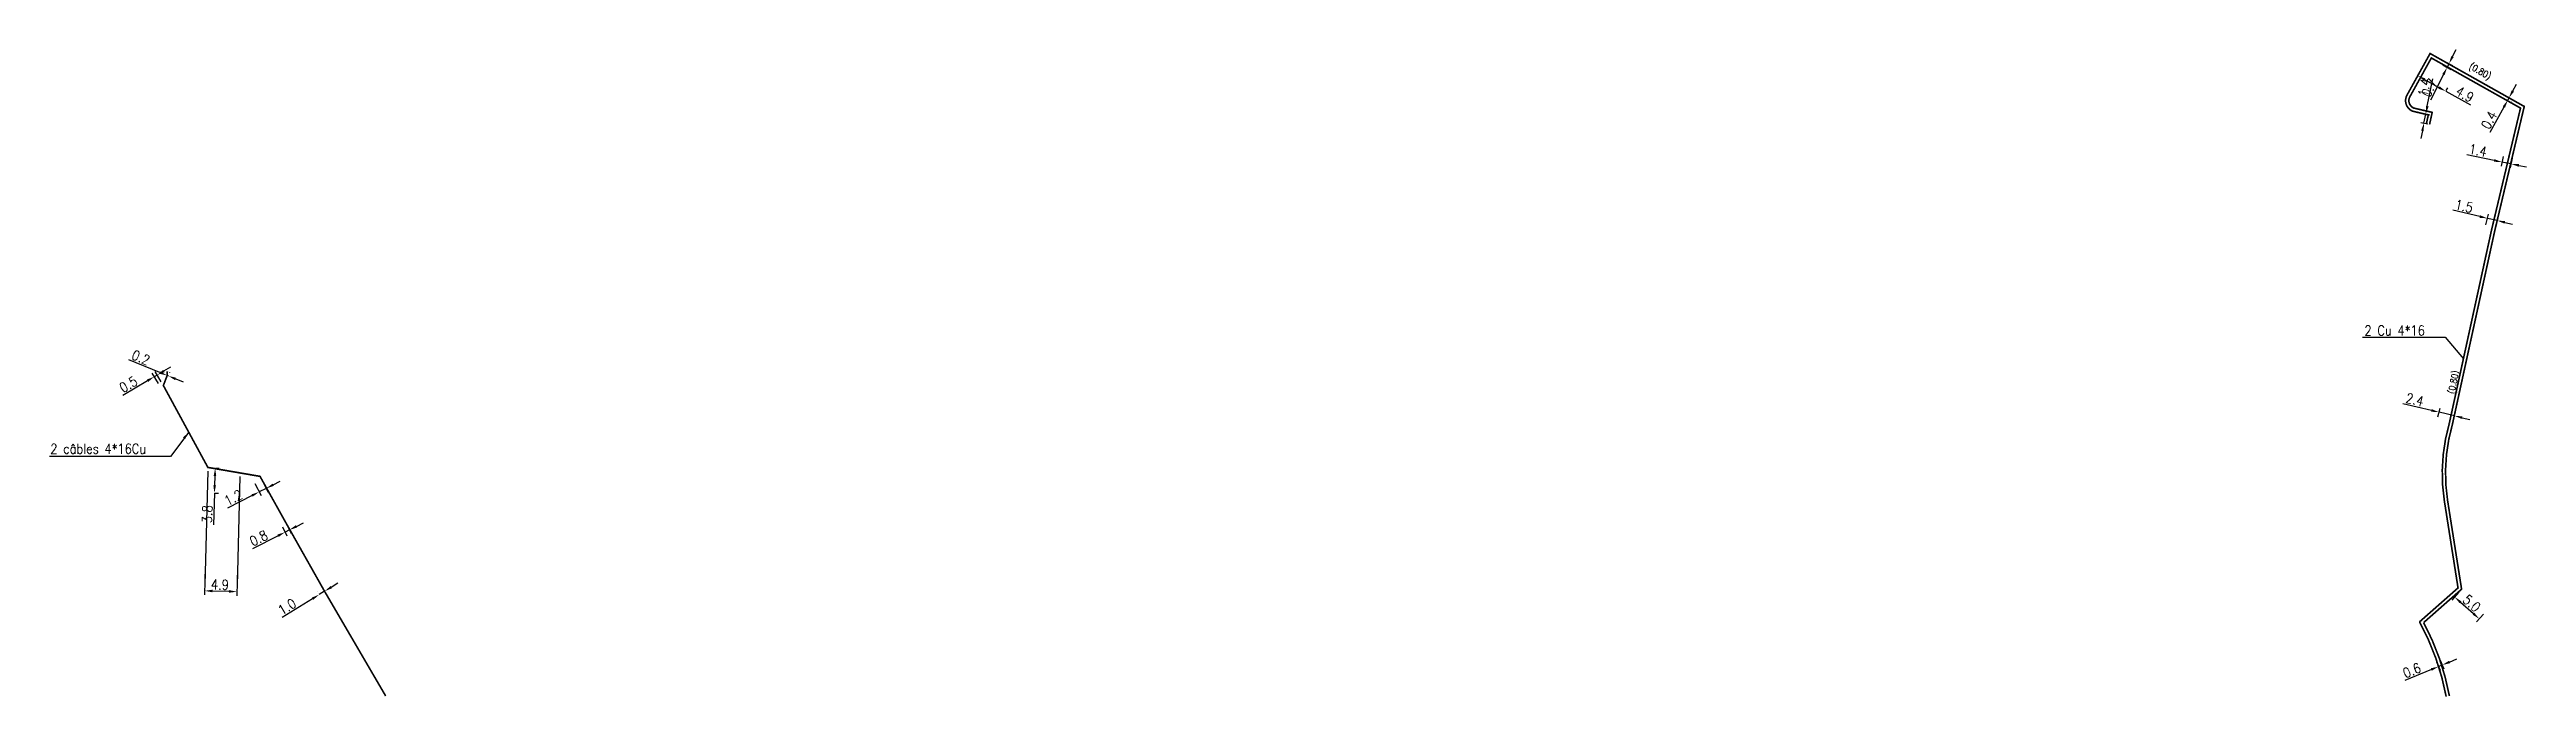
# Model space of a CAD drawing. Header units: millimetres. Extents: x 113996 to 114666, y 122000 to 122988.
# Drawn here: x 114194.2 to 114570.9, y 121999.8 to 122098.3 of the extents above; entities that cross this region are included whole.
import ezdxf

# ---------------------------------------------------------------- set-up
doc = ezdxf.new("R2010")
doc.units = ezdxf.units.MM
doc.header["$PDMODE"] = 34
doc.linetypes.add('E_ST_CU', pattern=[2000, 1000, 1000])
doc.layers.get('DEFPOINTS').update_dxf_attribs({"linetype": 'CONTINUOUS'})
doc.layers.add('E_100', color=3, linetype='CONTINUOUS')
doc.styles.get("Standard").update_dxf_attribs({"font": 'romans.shx', "width": 0.85})
doc.dimstyles.get("Standard").update_dxf_attribs({"dimtxt": 1.5, "dimasz": 1.2, "dimexe": 0.625, "dimexo": 0.625, "dimgap": 0.25, "dimtad": 1, "dimdec": 1, "dimzin": 0, "dimdsep": 46, "dimtxsty": 'Standard', "dimcen": -0.5, "dimadec": 0, "dimazin": 0, "dimtfac": 1, "dimtdec": 1, "dimtmove": 0, "dimatfit": 3, "dimfxl": 1, "dimtolj": 1, "dimtzin": 0, "dimarcsym": 0})

msp = doc.modelspace()

# ---------------------------------------------------------------- texts
at = {"layer": 'E_100', "linetype": 'Continuous', "width": 0.85}
msp.add_text('2 câbles 4*16Cu', height=1.5, dxfattribs=at).set_placement((114194.31, 122036.83))
at = {"layer": 'E_100', "linetype": 'Continuous', "char_height": 1, "width": 2.9449, "attachment_point": 1}
for insert, rotation in [((114562.54, 122096.31), 330.4515), ((114558.92, 122046.06), 78.501)]:
    msp.add_mtext('(0.80)', dxfattribs=dict(at, insert=insert, rotation=rotation))
at = {"layer": 'E_100', "linetype": 'Continuous', "insert": (114546.23, 122056.31), "char_height": 1.5, "width": 12.6676, "attachment_point": 1}
msp.add_mtext('2 Cu 4*16', dxfattribs=at)

# ---------------------------------------------------------------- blocks, each defined once
blk = doc.blocks.new('*D4')
at = {"layer": 'DEFPOINTS', "color": 0, "linetype": 'Continuous'}
for p in [(114554.49, 122088.68), (114554.21, 122087.31), (114555.28, 122087.1)]:
    blk.add_point(p, dxfattribs=at)
at = {"layer": 'E_100', "color": 0, "linetype": 'Continuous', "lineweight": -2}
for p, q in [((114555.79, 122089.65), (114556.63, 122093.81)), ((114555.1, 122088.56), (114556.17, 122088.35)), ((114555.28, 122087.1), (114555.55, 122088.47)), ((114555.04, 122085.92), (114554.81, 122084.74)), ((114554.82, 122087.19), (114555.89, 122086.97))]:
    blk.add_line(p, q, dxfattribs=at)
at = {"layer": 'E_100', "color": 0, "linetype": 'Continuous'}
for points in [[(114555.59, 122089.69), (114555.99, 122089.61), (114555.55, 122088.47)], [(114554.85, 122085.96), (114555.24, 122085.88), (114555.28, 122087.1)]]:
    blk.add_solid(points, dxfattribs=at)
at = {"layer": 'E_100', "color": 0, "linetype": 'Continuous', "insert": (114555.34, 122092.51), "char_height": 1.5, "attachment_point": 5, "rotation": 78.6695}
blk.add_mtext('\\A1;1.4', dxfattribs=at)
blk = doc.blocks.new('*D5')
at = {"layer": 'DEFPOINTS', "color": 0, "linetype": 'Continuous'}
for p in [(114557.58, 122096.15), (114557.88, 122096.73), (114558.79, 122095.54)]:
    blk.add_point(p, dxfattribs=at)
at = {"layer": 'E_100', "color": 0, "linetype": 'Continuous', "lineweight": -2}
for p, q in [((114558.14, 122095.87), (114559.35, 122095.26)), ((114558.43, 122096.45), (114559.64, 122095.84)), ((114559.08, 122096.12), (114558.79, 122095.54)), ((114559.62, 122097.2), (114560.16, 122098.27)), ((114558.25, 122094.47), (114556.27, 122090.57))]:
    blk.add_line(p, q, dxfattribs=at)
at = {"layer": 'E_100', "color": 0, "linetype": 'Continuous'}
for points in [[(114559.44, 122097.29), (114559.8, 122097.11), (114559.08, 122096.12)], [(114558.07, 122094.56), (114558.42, 122094.38), (114558.79, 122095.54)]]:
    blk.add_solid(points, dxfattribs=at)
at = {"layer": 'E_100', "color": 0, "linetype": 'Continuous', "insert": (114556.1, 122092.44), "char_height": 1.5, "attachment_point": 5, "rotation": 63.1947}
blk.add_mtext('\\A1;0.7', dxfattribs=at)
blk = doc.blocks.new('*D6')
at = {"layer": 'DEFPOINTS', "color": 0, "linetype": 'Continuous'}
for p in [(114567.93, 122090.62), (114568.02, 122090.58), (114568.12, 122090.97)]:
    blk.add_point(p, dxfattribs=at)
at = {"layer": 'E_100', "color": 0, "linetype": 'Continuous', "lineweight": -2}
for p, q in [((114568.79, 122091.98), (114569.37, 122093.03)), ((114567.43, 122089.53), (114565.29, 122085.65)), ((114568.21, 122090.93), (114568.02, 122090.58)), ((114568.48, 122090.32), (114568.56, 122090.27)), ((114568.67, 122090.67), (114568.76, 122090.62))]:
    blk.add_line(p, q, dxfattribs=at)
at = {"layer": 'E_100', "color": 0, "linetype": 'Continuous'}
for points in [[(114568.62, 122092.07), (114568.97, 122091.88), (114568.21, 122090.93)], [(114567.26, 122089.62), (114567.61, 122089.43), (114568.02, 122090.58)]]:
    blk.add_solid(points, dxfattribs=at)
at = {"layer": 'E_100', "color": 0, "linetype": 'Continuous', "insert": (114565.19, 122087.55), "char_height": 1.5, "attachment_point": 5, "rotation": 61.002}
blk.add_mtext('\\A1;0.4', dxfattribs=at)
blk = doc.blocks.new('*D7')
at = {"layer": 'DEFPOINTS', "color": 0, "linetype": 'Continuous'}
for p in [(114557.57, 122043.14), (114557.26, 122041.83), (114559.6, 122041.28)]:
    blk.add_point(p, dxfattribs=at)
at = {"layer": 'E_100', "color": 0, "linetype": 'Continuous', "lineweight": -2}
for p, q in [((114556.41, 122043.42), (114552.09, 122044.43)), ((114557.41, 122042.44), (114557.72, 122043.75)), ((114559.91, 122042.59), (114557.57, 122043.14)), ((114559.74, 122041.89), (114560.05, 122043.2)), ((114561.08, 122042.31), (114562.25, 122042.04))]:
    blk.add_line(p, q, dxfattribs=at)
at = {"layer": 'E_100', "color": 0, "linetype": 'Continuous'}
for points in [[(114556.45, 122043.61), (114556.36, 122043.22), (114557.57, 122043.14)], [(114561.12, 122042.51), (114561.03, 122042.12), (114559.91, 122042.59)]]:
    blk.add_solid(points, dxfattribs=at)
at = {"layer": 'E_100', "color": 0, "linetype": 'Continuous', "insert": (114553.89, 122045.04), "char_height": 1.5, "attachment_point": 5, "rotation": 346.7362}
blk.add_mtext('\\A1;2.4', dxfattribs=at)
blk = doc.blocks.new('*D8')
at = {"layer": 'DEFPOINTS', "color": 0, "linetype": 'Continuous'}
for p in [(114564.56, 122071), (114564.94, 122072.61), (114566.03, 122070.66)]:
    blk.add_point(p, dxfattribs=at)
at = {"layer": 'E_100', "color": 0, "linetype": 'Continuous', "lineweight": -2}
for p, q in [((114563.77, 122072.88), (114559.69, 122073.83)), ((114564.71, 122071.61), (114565.08, 122073.22)), ((114566.4, 122072.27), (114564.94, 122072.61)), ((114566.17, 122071.27), (114566.54, 122072.88)), ((114567.57, 122072), (114568.74, 122071.73))]:
    blk.add_line(p, q, dxfattribs=at)
at = {"layer": 'E_100', "color": 0, "linetype": 'Continuous'}
for points in [[(114563.81, 122073.08), (114563.72, 122072.69), (114564.94, 122072.61)], [(114567.61, 122072.2), (114567.52, 122071.81), (114566.4, 122072.27)]]:
    blk.add_solid(points, dxfattribs=at)
at = {"layer": 'E_100', "color": 0, "linetype": 'Continuous', "insert": (114561.37, 122074.46), "char_height": 1.5, "attachment_point": 5, "rotation": 346.985}
blk.add_mtext('\\A1;1.5', dxfattribs=at)
blk = doc.blocks.new('*D9')
at = {"layer": 'DEFPOINTS', "color": 0, "linetype": 'Continuous'}
for p in [(114567.14, 122081.17), (114567.43, 122082.63), (114568.81, 122082.35)]:
    blk.add_point(p, dxfattribs=at)
at = {"layer": 'E_100', "color": 0, "linetype": 'Continuous', "lineweight": -2}
for p, q in [((114565.96, 122081.41), (114561.8, 122082.25)), ((114567.31, 122082.01), (114567.02, 122080.56)), ((114568.51, 122080.9), (114567.14, 122081.17)), ((114568.68, 122081.74), (114568.39, 122080.28)), ((114569.69, 122080.66), (114570.87, 122080.42))]:
    blk.add_line(p, q, dxfattribs=at)
at = {"layer": 'E_100', "color": 0, "linetype": 'Continuous'}
for points in [[(114566, 122081.6), (114565.92, 122081.21), (114567.14, 122081.17)], [(114569.73, 122080.85), (114569.65, 122080.46), (114568.51, 122080.9)]]:
    blk.add_solid(points, dxfattribs=at)
at = {"layer": 'E_100', "color": 0, "linetype": 'Continuous', "insert": (114563.49, 122082.93), "char_height": 1.5, "attachment_point": 5, "rotation": 348.6225}
blk.add_mtext('\\A1;1.4', dxfattribs=at)
blk = doc.blocks.new('*D10')
at = {"layer": 'DEFPOINTS', "color": 0, "linetype": 'Continuous'}
for p in [(114561, 122016.24), (114564.74, 122012.93), (114563.69, 122011.73)]:
    blk.add_point(p, dxfattribs=at)
at = {"layer": 'E_100', "color": 0, "linetype": 'Continuous', "lineweight": -2}
for p, q in [((114560.58, 122015.77), (114559.53, 122014.58)), ((114560.84, 122014.25), (114562.79, 122012.53)), ((114564.33, 122012.46), (114563.27, 122011.27))]:
    blk.add_line(p, q, dxfattribs=at)
at = {"layer": 'E_100', "color": 0, "linetype": 'Continuous'}
for points in [[(114560.97, 122014.4), (114560.71, 122014.1), (114559.94, 122015.05)], [(114562.92, 122012.68), (114562.66, 122012.38), (114563.69, 122011.73)]]:
    blk.add_solid(points, dxfattribs=at)
at = {"layer": 'E_100', "color": 0, "linetype": 'Continuous', "insert": (114562.53, 122014.09), "char_height": 1.5, "attachment_point": 5, "rotation": 318.5089}
blk.add_mtext('\\A1;5.0', dxfattribs=at)
blk = doc.blocks.new('*D11')
at = {"layer": 'DEFPOINTS', "color": 0, "linetype": 'Continuous'}
for p in [(114556.96, 122005.78), (114557.52, 122006.01), (114557.5, 122004.48)]:
    blk.add_point(p, dxfattribs=at)
at = {"layer": 'E_100', "color": 0, "linetype": 'Continuous', "lineweight": -2}
for p, q in [((114557.76, 122005.44), (114558.3, 122004.14)), ((114559.17, 122005.17), (114560.27, 122005.63)), ((114556.4, 122004.02), (114552.36, 122002.35)), ((114557.2, 122005.21), (114557.74, 122003.91)), ((114558.06, 122004.71), (114557.5, 122004.48))]:
    blk.add_line(p, q, dxfattribs=at)
at = {"layer": 'E_100', "color": 0, "linetype": 'Continuous'}
for points in [[(114556.32, 122004.21), (114556.47, 122003.84), (114557.5, 122004.48)], [(114559.09, 122005.36), (114559.24, 122004.99), (114558.06, 122004.71)]]:
    blk.add_solid(points, dxfattribs=at)
at = {"layer": 'E_100', "color": 0, "linetype": 'Continuous', "insert": (114553.44, 122003.88), "char_height": 1.5, "attachment_point": 5, "rotation": 22.5423}
blk.add_mtext('\\A1;0.6', dxfattribs=at)
blk = doc.blocks.new('*D12')
at = {"layer": 'DEFPOINTS', "color": 0, "linetype": 'Continuous'}
for p in [(114554.11, 122093.87), (114554.33, 122094.29), (114558.37, 122091.51)]:
    blk.add_point(p, dxfattribs=at)
at = {"layer": 'E_100', "color": 0, "linetype": 'Continuous', "lineweight": -2}
for p, q in [((114554.41, 122094.42), (114554.64, 122094.83)), ((114555.38, 122093.7), (114557.55, 122092.51)), ((114558.67, 122092.06), (114558.9, 122092.47)), ((114558.6, 122091.92), (114562.37, 122089.84))]:
    blk.add_line(p, q, dxfattribs=at)
at = {"layer": 'E_100', "color": 0, "linetype": 'Continuous'}
for points in [[(114555.48, 122093.88), (114555.29, 122093.53), (114554.33, 122094.29)], [(114557.65, 122092.68), (114557.45, 122092.33), (114558.6, 122091.92)]]:
    blk.add_solid(points, dxfattribs=at)
at = {"layer": 'E_100', "color": 0, "linetype": 'Continuous', "insert": (114561.49, 122091.47), "char_height": 1.5, "attachment_point": 5, "rotation": 331.0359}
blk.add_mtext('\\A1;4.9', dxfattribs=at)
blk = doc.blocks.new('*D13')
at = {"layer": 'DEFPOINTS', "color": 0, "linetype": 'Continuous'}
for p in [(114235.21, 122015.42), (114235.22, 122015.41), (114236.03, 122015.91)]:
    blk.add_point(p, dxfattribs=at)
at = {"layer": 'E_100', "color": 0, "linetype": 'Continuous', "lineweight": -2}
for p, q in [((114237.04, 122016.55), (114238.06, 122017.18)), ((114234.19, 122014.79), (114229.57, 122011.93)), ((114234.89, 122015.94), (114234.88, 122015.95)), ((114236.02, 122015.92), (114235.21, 122015.42)), ((114235.7, 122016.44), (114235.69, 122016.45))]:
    blk.add_line(p, q, dxfattribs=at)
at = {"layer": 'E_100', "color": 0, "linetype": 'Continuous'}
for points in [[(114236.94, 122016.72), (114237.15, 122016.38), (114236.02, 122015.92)], [(114234.09, 122014.96), (114234.3, 122014.62), (114235.21, 122015.42)]]:
    blk.add_solid(points, dxfattribs=at)
at = {"layer": 'E_100', "color": 0, "linetype": 'Continuous', "insert": (114230.31, 122013.57), "char_height": 1.5, "attachment_point": 5, "rotation": 31.7207}
blk.add_mtext('\\A1;1.0', dxfattribs=at)
blk = doc.blocks.new('*D14')
at = {"layer": 'DEFPOINTS', "color": 0, "linetype": 'Continuous'}
for p in [(114229.33, 122026.25), (114230, 122026.59), (114230.02, 122024.91)]:
    blk.add_point(p, dxfattribs=at)
at = {"layer": 'E_100', "color": 0, "linetype": 'Continuous', "lineweight": -2}
for p, q in [((114228.95, 122024.36), (114225.05, 122022.38)), ((114229.61, 122025.7), (114230.3, 122024.35)), ((114230.68, 122025.25), (114230.02, 122024.91)), ((114230.28, 122026.04), (114230.97, 122024.69)), ((114231.75, 122025.79), (114232.82, 122026.33))]:
    blk.add_line(p, q, dxfattribs=at)
at = {"layer": 'E_100', "color": 0, "linetype": 'Continuous'}
for points in [[(114228.85, 122024.54), (114229.04, 122024.18), (114230.02, 122024.91)], [(114231.66, 122025.97), (114231.84, 122025.61), (114230.68, 122025.25)]]:
    blk.add_solid(points, dxfattribs=at)
at = {"layer": 'E_100', "color": 0, "linetype": 'Continuous', "insert": (114226.01, 122023.99), "char_height": 1.5, "attachment_point": 5, "rotation": 26.9315}
blk.add_mtext('\\A1;0.8', dxfattribs=at)
blk = doc.blocks.new('*D15')
at = {"layer": 'DEFPOINTS', "color": 0, "linetype": 'Continuous'}
for p in [(114225.14, 122032.85), (114226.21, 122033.39), (114226.07, 122031.02)]:
    blk.add_point(p, dxfattribs=at)
at = {"layer": 'E_100', "color": 0, "linetype": 'Continuous', "lineweight": -2}
for p, q in [((114225.43, 122032.29), (114226.36, 122030.46)), ((114226.5, 122032.84), (114227.43, 122031.01)), ((114228.21, 122032.11), (114229.28, 122032.65)), ((114225, 122030.48), (114221.27, 122028.58)), ((114227.14, 122031.56), (114226.07, 122031.02))]:
    blk.add_line(p, q, dxfattribs=at)
at = {"layer": 'E_100', "color": 0, "linetype": 'Continuous'}
for points in [[(114228.12, 122032.28), (114228.3, 122031.93), (114227.14, 122031.56)], [(114224.91, 122030.65), (114225.09, 122030.3), (114226.07, 122031.02)]]:
    blk.add_solid(points, dxfattribs=at)
at = {"layer": 'E_100', "color": 0, "linetype": 'Continuous', "insert": (114222.15, 122030.15), "char_height": 1.5, "attachment_point": 5, "rotation": 26.9315}
blk.add_mtext('\\A1;1.2', dxfattribs=at)
blk = doc.blocks.new('*D16')
at = {"layer": 'DEFPOINTS', "color": 0, "linetype": 'Continuous'}
for p in [(114218.87, 122034.65), (114218.76, 122030.85), (114219.27, 122030.84)]:
    blk.add_point(p, dxfattribs=at)
at = {"layer": 'E_100', "color": 0, "linetype": 'Continuous', "lineweight": -2}
for p, q in [((114219.35, 122033.44), (114219.31, 122032.04)), ((114219.5, 122034.63), (114220.01, 122034.62)), ((114219.27, 122030.84), (114219.13, 122026.03)), ((114219.38, 122030.83), (114219.9, 122030.82))]:
    blk.add_line(p, q, dxfattribs=at)
at = {"layer": 'E_100', "color": 0, "linetype": 'Continuous'}
for points in [[(114219.11, 122032.04), (114219.51, 122032.03), (114219.27, 122030.84)], [(114219.15, 122033.44), (114219.55, 122033.43), (114219.39, 122034.64)]]:
    blk.add_solid(points, dxfattribs=at)
at = {"layer": 'E_100', "color": 0, "linetype": 'Continuous', "insert": (114218.18, 122027.64), "char_height": 1.5, "attachment_point": 5, "rotation": 88.2688}
blk.add_mtext('\\A1;3.8', dxfattribs=at)
blk = doc.blocks.new('*D17')
at = {"layer": 'DEFPOINTS', "color": 0, "linetype": 'Continuous'}
for p in [(114210.13, 122048.54), (114211.08, 122046.94), (114211.51, 122047.2)]:
    blk.add_point(p, dxfattribs=at)
at = {"layer": 'E_100', "color": 0, "linetype": 'Continuous', "lineweight": -2}
for p, q in [((114209.1, 122047.93), (114205.34, 122045.69)), ((114210.76, 122047.48), (114209.81, 122049.08)), ((114210.56, 122048.79), (114210.13, 122048.54)), ((114211.19, 122047.74), (114210.24, 122049.33)), ((114211.6, 122049.41), (114212.63, 122050.02))]:
    blk.add_line(p, q, dxfattribs=at)
at = {"layer": 'E_100', "color": 0, "linetype": 'Continuous'}
for points in [[(114209, 122048.1), (114209.2, 122047.75), (114210.13, 122048.54)], [(114211.49, 122049.58), (114211.7, 122049.23), (114210.56, 122048.79)]]:
    blk.add_solid(points, dxfattribs=at)
at = {"layer": 'E_100', "color": 0, "linetype": 'Continuous', "insert": (114206.2, 122047.36), "char_height": 1.5, "attachment_point": 5, "rotation": 30.6951}
blk.add_mtext('\\A1;0.5', dxfattribs=at)
blk = doc.blocks.new('*D18')
at = {"layer": 'DEFPOINTS', "color": 0, "linetype": 'Continuous'}
for p in [(114212.08, 122048.69), (114212.26, 122048.62), (114212.28, 122048.65)]:
    blk.add_point(p, dxfattribs=at)
at = {"layer": 'E_100', "color": 0, "linetype": 'Continuous', "lineweight": -2}
for p, q in [((114210.98, 122049.18), (114206.25, 122051.12)), ((114212.28, 122048.65), (114212.09, 122048.72)), ((114212.32, 122049.27), (114212.33, 122049.3)), ((114212.5, 122049.19), (114212.51, 122049.23)), ((114213.39, 122048.19), (114214.5, 122047.74))]:
    blk.add_line(p, q, dxfattribs=at)
at = {"layer": 'E_100', "color": 0, "linetype": 'Continuous'}
for points in [[(114211.06, 122049.36), (114210.91, 122048.99), (114212.09, 122048.72)], [(114213.46, 122048.38), (114213.31, 122048.01), (114212.28, 122048.65)]]:
    blk.add_solid(points, dxfattribs=at)
at = {"layer": 'E_100', "color": 0, "linetype": 'Continuous', "insert": (114208.09, 122051.44), "char_height": 1.5, "attachment_point": 5, "rotation": 337.7584}
blk.add_mtext('\\A1;0.2', dxfattribs=at)
blk = doc.blocks.new('*D19')
at = {"layer": 'DEFPOINTS', "color": 0, "linetype": 'Continuous'}
for p in [(114217.9, 122020.27), (114222.8, 122020.14), (114217.79, 122015.99)]:
    blk.add_point(p, dxfattribs=at)
at = {"layer": 'E_100', "color": 0, "linetype": 'Continuous', "lineweight": -2}
for p, q in [((114217.89, 122019.64), (114217.77, 122015.37)), ((114222.78, 122019.51), (114222.67, 122015.24)), ((114221.49, 122015.9), (114218.99, 122015.96))]:
    blk.add_line(p, q, dxfattribs=at)
at = {"layer": 'E_100', "color": 0, "linetype": 'Continuous'}
for points in [[(114218.99, 122016.16), (114218.98, 122015.76), (114217.79, 122015.99)], [(114221.49, 122016.1), (114221.48, 122015.7), (114222.69, 122015.86)]]:
    blk.add_solid(points, dxfattribs=at)
at = {"layer": 'E_100', "color": 0, "linetype": 'Continuous', "insert": (114220.11, 122016.93), "char_height": 1.5, "attachment_point": 5, "rotation": 358.4862}
blk.add_mtext('\\A1;4.9', dxfattribs=at)

# ---------------------------------------------------------------- dimensions: what is measured, and where the dimension line sits
at = {"layer": 'E_100', "linetype": 'Continuous'}
for base, p1, p2, angle, picture, middle in [((114558.79, 122095.54), (114557.88, 122096.73), (114557.58, 122096.15), 243.1947, '*D5', (114556.99, 122091.99)), ((114555.28, 122087.1), (114554.49, 122088.68), (114554.21, 122087.31), 258.6695, '*D4', (114556.33, 122092.32)), ((114568.02, 122090.58), (114568.12, 122090.97), (114567.93, 122090.62), 241.002, '*D6', (114566.07, 122087.06)), ((114567.14, 122081.17), (114568.81, 122082.35), (114567.43, 122082.63), 168.6225, '*D9', (114563.29, 122081.95)), ((114564.94, 122072.61), (114566.03, 122070.66), (114564.56, 122071), 166.985, '*D8', (114561.14, 122073.49)), ((114212.28, 122048.65), (114212.08, 122048.69), (114212.26, 122048.62), 337.7584, '*D18', (114207.71, 122050.52)), ((114210.13, 122048.54), (114211.51, 122047.2), (114211.08, 122046.94), 210.6951, '*D17', (114206.71, 122046.5)), ((114557.57, 122043.14), (114559.6, 122041.28), (114557.26, 122041.83), 166.7362, '*D7', (114553.66, 122044.06)), ((114219.27, 122030.84), (114218.87, 122034.65), (114218.76, 122030.85), 268.2688, '*D16', (114219.18, 122027.61)), ((114226.07, 122031.02), (114226.21, 122033.39), (114225.14, 122032.85), 206.9315, '*D15', (114222.6, 122029.26)), ((114230.0153, 122024.9054), (114229.999, 122026.5934), (114229.3303, 122026.2537), 206.9315, '*D14', (114226.4618, 122023.1002)), ((114217.79, 122015.99), (114222.8, 122020.14), (114217.9, 122020.27), 178.4862, '*D19', (114220.09, 122015.93)), ((114235.2134, 122015.4194), (114236.0292, 122015.9064), (114235.2211, 122015.4069), 211.7207, '*D13', (114230.8404, 122012.7164)), ((114563.69, 122011.73), (114561, 122016.24), (114564.74, 122012.93), 318.5089, '*D10', (114561.87, 122013.34)), ((114557.5, 122004.48), (114557.52, 122006.01), (114556.96, 122005.78), 202.5423, '*D11', (114553.82, 122002.96))]:
    dim = msp.add_linear_dim(base=base, p1=p1, p2=p2, angle=angle, dimstyle='Standard', override={"dimdec": 1}, dxfattribs=at)
    dim.commit()
    dim.dimension.update_dxf_attribs({"geometry": picture, "text_midpoint": middle, "dimtype": 161})
dim = msp.add_linear_dim(base=(114554.33, 122094.29), p1=(114558.37, 122091.51), p2=(114554.11, 122093.87), angle=151.0359, text='4.9', dimstyle='Standard', override={"dimdec": 1}, dxfattribs=at)
dim.commit()
dim.dimension.update_dxf_attribs({"geometry": '*D12', "text_midpoint": (114561.01, 122090.59), "dimtype": 161})

# ---------------------------------------------------------------- linework, layer by layer
at = {"layer": 'E_100', "linetype": 'E_ST_CU'}
for p, q in [((114218.27, 122034.19), (114217.81, 122016.88)), ((114223.15, 122033.39), (114222.71, 122016.75))]:
    msp.add_line(p, q, dxfattribs=at)
at = {"layer": 'E_100', "linetype": 'E_ST_CU', "const_width": 0.25, "flags": 128}
for points in [[(114555.65, 122086.99), (114555.94, 122088.34), (114553.59, 122088.89, -0.461546), (114552.72, 122091.38), (114556.21, 122097.67), (114570.53, 122089.62), (114566.03, 122070.66), (114559.6, 122041.28, 0.108762), (114558.87, 122029.74), (114561, 122016.24), (114555.23, 122011.16, -0.077125), (114559.15, 122000, -0.077125)], [(114556.13, 122086.88), (114556.53, 122088.72), (114553.74, 122089.37, -0.455009), (114553.16, 122091.13), (114556.4, 122096.99), (114569.96, 122089.37), (114565.54, 122070.77), (114559.12, 122041.4, 0.108619), (114558.38, 122029.66), (114560.46, 122016.43), (114554.6, 122011.27, -0.07974), (114558.66, 121999.91, -0.07974)]]:
    msp.add_lwpolyline(points, format="xyb", dxfattribs=at)
at = {"layer": 'E_100', "linetype": 'E_ST_CU', "flags": 128}
msp.add_lwpolyline([(114545.91, 122054.55), (114558.52, 122054.55), (114561.27, 122051.24)], dxfattribs=at)
at = {"layer": 'E_100', "linetype": 'E_ST_CU', "const_width": 0.25, "flags": 128}
msp.add_lwpolyline([(114245.32, 122000), (114236.03, 122015.91), (114230, 122026.59), (114226.21, 122033.39), (114218.28, 122034.75), (114211.51, 122047.2), (114212.08, 122048.69), (114212.08, 122049.33)], dxfattribs=at)

msp.set_redraw_order([(e.dxf.handle, doc.entitydb.next_handle()) for e in msp.query("TEXT MTEXT ATTDEF DIMENSION ARC_DIMENSION")])  # texts and dimensions are drawn at this point

# ---------------------------------------------------------------- leaders
at = {"layer": 'E_100', "linetype": 'Continuous'}
msp.add_leader([(114215.36, 122040.12), (114212.6, 122036.39), (114194.2, 122036.39)], dimstyle='Standard', dxfattribs=at)

doc.saveas('drawing.dxf')
